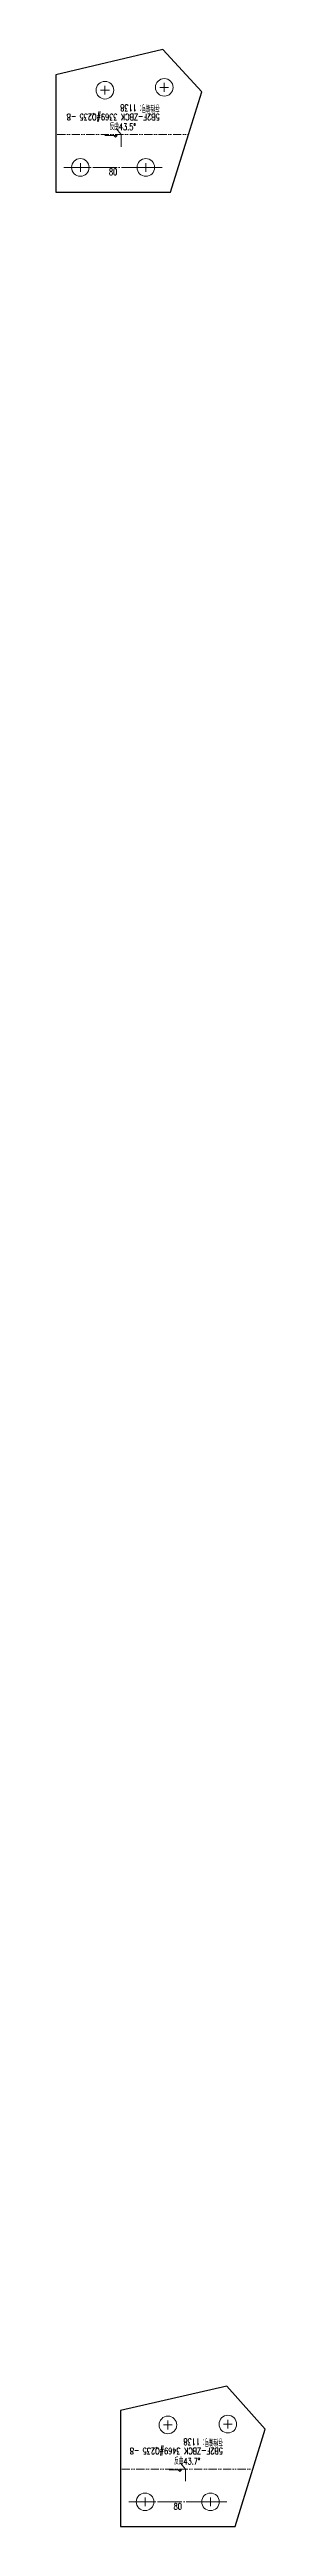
# Model space of a CAD drawing. Header units: millimetres. Extents: x -164 to 144402, y -33030 to 11430.
# Drawn here: x 14000 to 14256, y -32731 to -29713 of the extents above; entities that cross this region are included whole.
import ezdxf
from ezdxf.enums import TextEntityAlignment as Align

# ---------------------------------------------------------------- set-up
doc = ezdxf.new("R2010")
doc.units = ezdxf.units.MM
doc.header["$LTSCALE"] = 20
doc.linetypes.add('DASHDOT2X', pattern=[1.75, 1.5, -0.125, 0, -0.125])
doc.linetypes.add('DIVIDE', pattern=[0.875, 0.5, -0.125, 0, -0.125, 0, -0.125])
for name, color, linetype, lineweight in [('1', 7, 'Continuous', 25), ('11', 3, 'Continuous', 13), ('12', 7, 'Continuous', 13), ('5', 1, 'Continuous', 13), ('7', 2, 'DASHDOT2X', 13), ('8', 3, 'DIVIDE', 13)]:
    doc.layers.add(name, color=color, linetype=linetype, lineweight=lineweight)
doc.styles.get("Standard").update_dxf_attribs({"font": 'simplex', "width": 0.7, "bigfont": 'gbhzfs.shx'})

msp = doc.modelspace()

# ---------------------------------------------------------------- texts
at = {"layer": '11', "width": 0.7}
for p in [(14070, -29858.585), (14149.074, -32702.558)]:
    msp.add_text('80', height=8, dxfattribs=at).set_placement(p, align=Align.TOP_CENTER)
at = {"layer": '12', "width": 0.7}
for s, p in [('存档编号：1138 ', (14127.06, -29778.074)), ('5B2F-ZBCK 3369#Q235 -8 ', (14127.06, -29789.274)), ('5B2F-ZBCK 3469#Q235 -8 ', (14204.198, -32632.744)), ('存档编号：1138 ', (14204.198, -32621.544))]:
    msp.add_text(s, height=8, rotation=180, dxfattribs=at).set_placement(p, align=Align.BOTTOM_LEFT)
for s, p in [('反曲43.5°', (14081.866, -29814.085)), ('反曲43.7°', (14160.667, -32658.058))]:
    msp.add_text(s, height=8, dxfattribs=at).set_placement(p, align=Align.BOTTOM_CENTER)

# ---------------------------------------------------------------- blocks, each defined once
blk = doc.blocks.new('M20')
for p, q in [((-0.5, 0), (0.5, 0)), ((0, -0.5), (0, 0.5))]:
    blk.add_line(p, q)
blk.add_circle((0, 0), 1)

# ---------------------------------------------------------------- linework, layer by layer
at = {"layer": '1'}
for p, q in [((14130.914, -29713.453), (14000, -29744.334)), ((14178.319, -29764.959), (14130.914, -29713.453)), ((14000, -29744.334), (14000, -29887.085)), ((14161.963, -29817.085), (14178.319, -29764.959)), ((14140, -29887.085), (14161.963, -29817.085)), ((14000, -29887.085), (14140, -29887.085)), ((14209.206, -32560.295), (14079.074, -32589.704)), ((14079.074, -32589.704), (14079.074, -32731.058)), ((14255.88, -32612.464), (14209.206, -32560.295)), ((14240.799, -32661.058), (14255.88, -32612.464)), ((14219.074, -32731.058), (14240.799, -32661.058)), ((14079.074, -32731.058), (14219.074, -32731.058))]:
    msp.add_line(p, q, dxfattribs=at)
at = {"layer": '12'}
for p, q in [((14079.866, -29817.085), (14073.715, -29809.827)), ((14059.866, -29818.085), (14074.866, -29818.085)), ((14072.866, -29820.085), (14070.866, -29818.085)), ((14074.866, -29818.085), (14072.866, -29820.085)), ((14079.866, -29817.085), (14079.866, -29832.085)), ((14138.667, -32662.058), (14153.667, -32662.058)), ((14151.667, -32664.058), (14149.667, -32662.058)), ((14153.667, -32662.058), (14151.667, -32664.058)), ((14158.667, -32661.058), (14152.492, -32653.827)), ((14158.667, -32661.058), (14158.667, -32676.058))]:
    msp.add_line(p, q, dxfattribs=at)
at = {"layer": '7'}
for p, q in [((14010, -29857.085), (14130, -29857.085)), ((14089.074, -32701.058), (14209.074, -32701.058))]:
    msp.add_line(p, q, dxfattribs=at)
at = {"layer": '8'}
for p, q in [((14001.768, -29817.085), (14161.963, -29817.085)), ((14080.536, -32661.058), (14240.799, -32661.058))]:
    msp.add_line(p, q, dxfattribs=at)

# ---------------------------------------------------------------- block references
at = {"layer": '5', "xscale": 10.75, "yscale": 10.75, "zscale": 10.75}
for p in [(14060.037, -29762.99), (14132.543, -29759.522), (14030, -29857.085), (14110, -29857.085), (14136.986, -32607.4), (14210.186, -32606.383), (14109.074, -32701.058), (14189.074, -32701.058)]:
    msp.add_blockref('M20', p, dxfattribs=at)

msp.set_redraw_order([(e.dxf.handle, doc.entitydb.next_handle()) for e in msp.query("TEXT MTEXT ATTDEF DIMENSION ARC_DIMENSION")])  # texts and dimensions are drawn at this point

doc.saveas('drawing.dxf')
